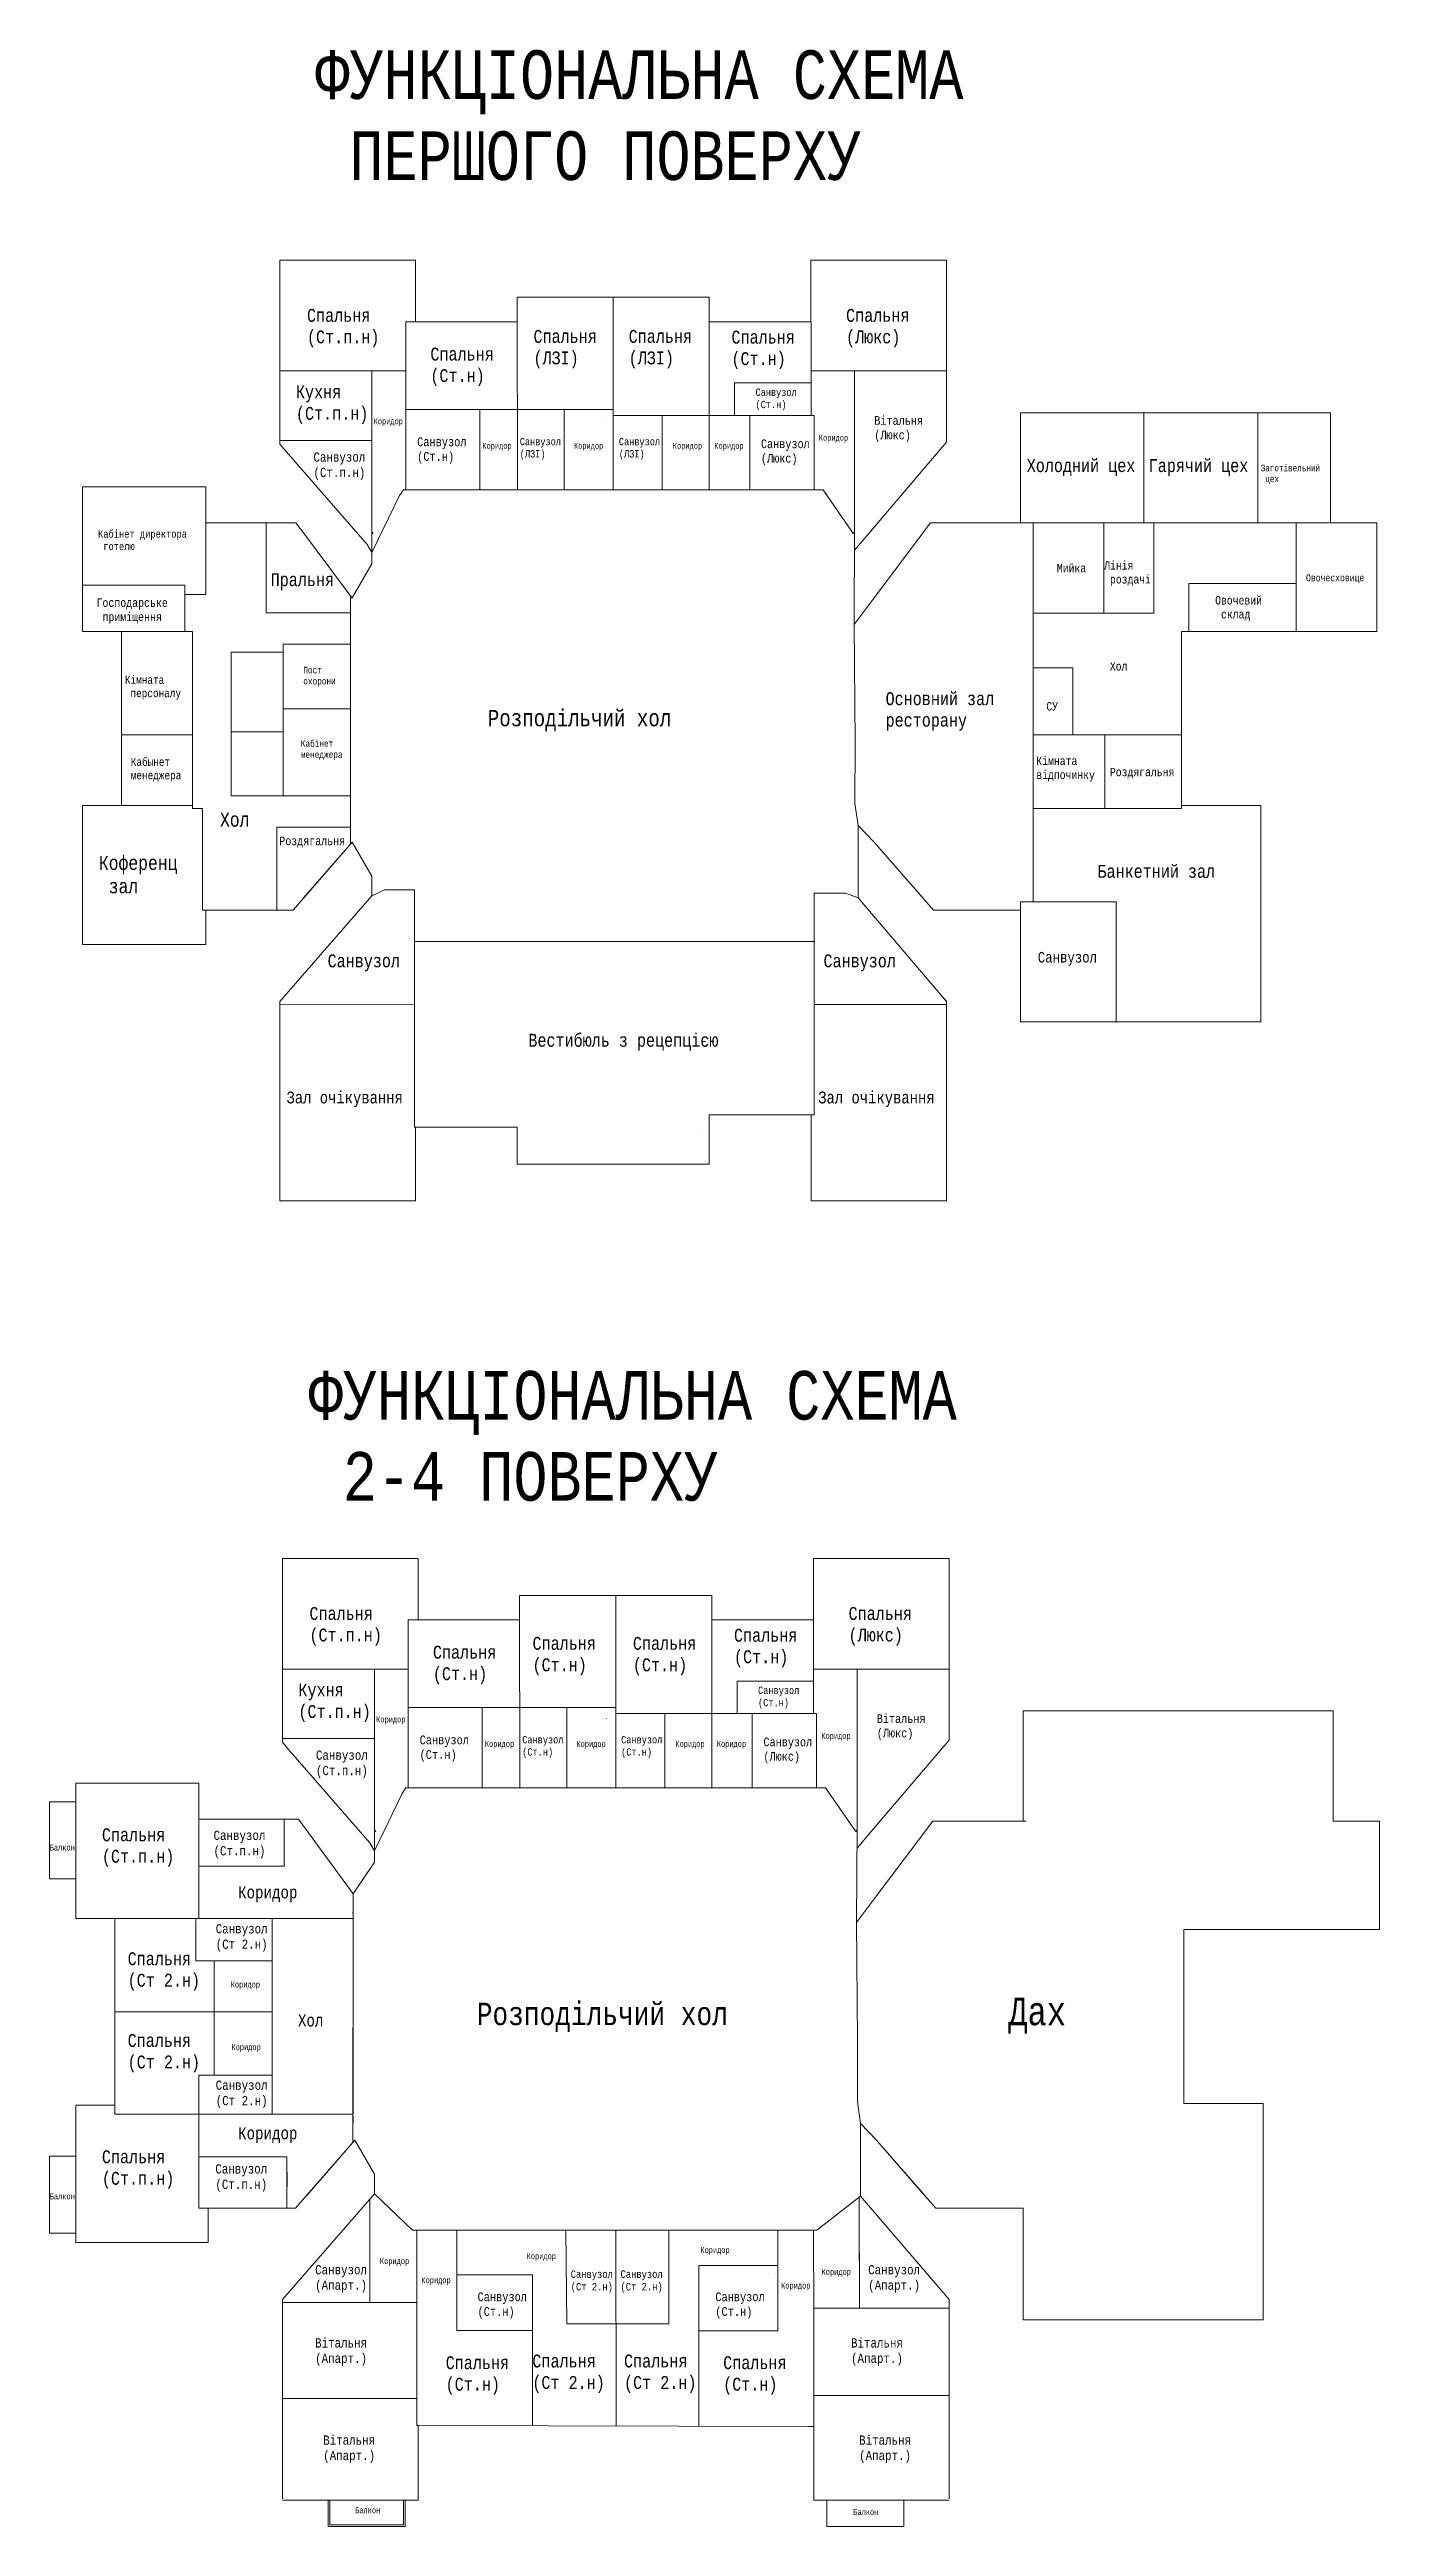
# Model space of a CAD drawing. Header units: millimetres. Extents: x -689206 to 4969298, y -1019800 to 703299.
# Drawn here: x 1505933 to 1560134, y -698141 to -597220 of the extents above; entities that cross this region are included whole.
import ezdxf

# ---------------------------------------------------------------- set-up
doc = ezdxf.new("R2010")
doc.units = ezdxf.units.MM
doc.linetypes.add('JIS_02_4.0', pattern=[5.5, 4, -1.5])
for name, color, linetype, lineweight in [('б', 231, 'Continuous', 30), ('БАЛКОН', 7, 'Continuous', 20), ('Відомість заповнення дверних та віконних прорізів', 7, 'Continuous', 5), ('несущие', 7, 'Continuous', 30), ('ОКНА', 250, 'Continuous', 20), ('ПЕРЕГОРОДКИ', 252, 'Continuous', 9), ('РАЗМЕРЫ', 7, 'Continuous', 9), ('сваи', 7, 'JIS_02_4.0', 30), ('стены', 7, 'Continuous', 20)]:
    doc.layers.add(name, color=color, linetype=linetype, lineweight=lineweight)
doc.styles.add('Аннотативный', font='isocteur.ttf', dxfattribs={"width": 0.7, "height": 250})

msp = doc.modelspace()

# ---------------------------------------------------------------- texts
at = {"layer": 'Відомість заповнення дверних та віконних прорізів', "ltscale": 50, "char_height": 1981.599, "width": 41013.368, "attachment_point": 1, "style": 'Аннотативный'}
for s, insert in [('ФУНКЦІОНАЛЬНА СХЕМА\\P ПЕРШОГО ПОВЕРХУ', (1516765.5, -597250.6)), ('ФУНКЦІОНАЛЬНА СХЕМА\\P 2-4 ПОВЕРХУ', (1516495.6, -651061.1))]:
    msp.add_mtext(s, dxfattribs=dict(at, insert=insert))
at = {"layer": 'РАЗМЕРЫ', "color": 18, "lineweight": 13, "true_color": 0x000000, "attachment_point": 1, "style": 'Аннотативный'}
for s, insert, char_height, width in [('Спальня\\P(Ст.п.н)', (1516425.5, -607788.3), 525.63, 8891.082), ('Спальня\\P(Люкс)', (1538395.5, -607788.3), 525.63, 8891.082), ('Спальня\\P(Ст.н)', (1521455.5, -609364.8), 525.63, 8891.082), ('Спальня\\P(ЛЗІ)', (1525655.5, -608644.8), 525.63, 8891.082), ('Спальня\\P(ЛЗІ)', (1529535.5, -608644.8), 525.63, 8891.082), ('Спальня\\P(Ст.н)', (1533725.5, -608674.8), 525.63, 8891.082), ('Кухня\\P(Ст.п.н)', (1515975.5, -610904.8), 525.63, 8891.082), ('Санвузол \\P(Ст.н)', (1534705.5, -611033.4), 299.37, 5063.951), ('Коридор', (1519142.3, -612244.9), 243.29, 4115.337), ('Вітальня\\P(Люкс)', (1539545.5, -612156.7), 354.05, 5988.85), ('Санвузол\\P(Ст.н)', (1520913.6, -613022.5), 358.72, 6067.779), ('Коридор', (1523572.3, -613244.9), 243.29, 4115.337), ('Санвузол\\P(ЛЗІ)', (1525095.5, -613043.4), 299.37, 5063.951), ('Коридор', (1527305.5, -613244.9), 243.29, 4115.337), ('Санвузол\\P(ЛЗІ)', (1529135.5, -613043.4), 299.37, 5063.951), ('Коридор', (1531335.5, -613244.9), 243.29, 4115.337), ('Коридор', (1533025.5, -613244.9), 243.29, 4115.337), ('Санвузол\\P(Люкс)', (1534926.1, -613107.1), 354.05, 5988.85), ('Коридор', (1537285.5, -612915.3), 243.29, 4115.337), ('Санвузол\\P(Ст.п.н)', (1516688.7, -613634.8), 376.6, 6370.181), ('Холодний цех', (1545759.6, -613908.9), 525.627, 8891.082), ('Гарячий цех', (1550729.6, -613908.9), 525.627, 8891.082), ('Заготівельний\\P цех', (1555292.5, -614138.4), 265.21, 4486.078), ('Кабінет директора\\P готелю', (1507910.9, -616803.5), 303.83, 6660), ('Пральня', (1514945.5, -618558.3), 525.63, 8891.082), ('Мийка', (1546985.5, -618181.1), 340.52, 5760), ('Лінія\\P роздачі', (1548911.2, -618067.3), 340.52, 5760), ('Овочесховище', (1557137.8, -618603), 282.24, 4774.148), ('Господарське\\P приміщення', (1507848.7, -619586.2), 345.098, 7461.392), ('Овочевий\\P склад', (1553435.5, -619491.4), 340.52, 5760), ('Пост \\Pохорони', (1516274.1, -622369.6), 269.58, 4560), ('Хол', (1549145.5, -622181.1), 340.52, 5760), ('Кімната\\P персоналу', (1509003, -622736.5), 326.41, 5521.34), ('Основний зал \\Pресторану', (1540006.4, -623405.3), 525.627, 8891.082), ('Розподільчий хол', (1523795, -624127), 666.218, 11269.216), ('СУ', (1546554.8, -623808.4), 340.52, 5760), ('Кабінет \\Pменеджера', (1516173.6, -625359.6), 269.58, 4560), ('Кабынет \\Pменеджера', (1509243.2, -626081.4), 326.41, 5521.34), ('Кімната\\Pвідпочинку', (1546147.6, -626031.6), 340.52, 5760), ('Роздягальня', (1549148.1, -626487.2), 340.522, 5760), ('Хол', (1512880.1, -628314.1), 570.13, 12326.737), ('Роздягальня', (1515297.1, -629289.9), 347.809, 7520), ('Коференц\\P зал', (1507946, -630075.7), 570.13, 12326.737), ('Банкетний зал', (1548641, -630441.6), 525.627, 8891.082), ('Санвузол', (1517265.5, -634088.3), 525.63, 8891.082), ('Санвузол', (1537475.5, -634088.3), 525.63, 8891.082), ('Санвузол', (1546209.7, -633988.6), 429.74, 7269.165), ('Вестибюль з рецепцією', (1525447.9, -637323.3), 525.627, 8891.082), ('Зал очікування', (1515589.9, -639676.3), 482.992, 8169.909), ('Зал очікування', (1537259.9, -639676.3), 482.992, 8169.909), ('Спальня\\P(Ст.п.н)', (1516527.5, -660679.3), 525.63, 8891.082), ('Спальня\\P(Люкс)', (1538497.5, -660679.3), 525.63, 8891.082), ('Спальня\\P(Ст.н)', (1525617.5, -661895.8), 525.63, 8891.082), ('Спальня\\P(Ст.н)', (1529707.5, -661895.8), 525.63, 8891.082), ('Спальня\\P(Ст.н)', (1533827.5, -661565.8), 525.63, 8891.082), ('Спальня\\P(Ст.н)', (1521557.5, -662255.8), 525.63, 8891.082), ('Кухня\\P(Ст.п.н)', (1516077.5, -663795.8), 525.63, 8891.082), ('Санвузол \\P(Ст.н)', (1534807.5, -663924.4), 299.37, 5063.951), ('Вітальня\\P(Люкс)', (1539647.5, -665047.6), 354.05, 5988.85), ('Коридор', (1519244.3, -665135.9), 243.29, 4115.337), ('Санвузол\\P(Ст.н)', (1521015.6, -665913.4), 358.72, 6067.779), ('Санвузол\\P(Ст.н)', (1525197.5, -665934.4), 299.37, 5063.951), ('Санвузол\\P(Ст.н)', (1529227.5, -665934.4), 299.37, 5063.951), ('Санвузол\\P(Люкс)', (1535028.1, -665998.1), 354.05, 5988.85), ('Коридор', (1537387.5, -665806.3), 243.29, 4115.337), ('Санвузол\\P(Ст.п.н)', (1516790.7, -666525.7), 376.6, 6370.181), ('Коридор', (1523674.3, -666135.9), 243.29, 4115.337), ('Коридор', (1527407.5, -666135.9), 243.29, 4115.337), ('Коридор', (1531437.5, -666135.9), 243.29, 4115.337), ('Коридор', (1533127.5, -666135.9), 243.29, 4115.337), ('Спальня\\P(Ст.п.н)', (1508067.5, -669695.8), 525.63, 8891.082), ('Санвузол\\P(Ст.п.н)', (1512617.5, -669793), 376.6, 6370.181), ('Балкон', (1505940.6, -670356.4), 243.29, 4115.337), ('Коридор', (1513617.8, -672056.7), 492.66, 8333.398), ('Санвузол\\P(Ст 2.н)', (1512706, -673600.6), 376.6, 6370.181), ('Спальня\\P(Ст 2.н)', (1509117.5, -674745.8), 525.63, 8891.082), ('Коридор', (1513317.5, -675936.3), 243.29, 4115.337), ('Розподільчий хол', (1523345, -676801.4), 911.629, 15420.394), ('Дах', (1545004.2, -676596.9), 1119.98, 18944.701), ('Спальня\\P(Ст 2.н)', (1509117.5, -678075.8), 525.63, 8891.082), ('Хол', (1516057.1, -677276.5), 492.66, 8333.398), ('Коридор', (1513347.5, -678486.3), 243.29, 4115.337), ('Санвузол\\P(Ст 2.н)', (1512706, -679973), 376.6, 6370.181), ('Коридор', (1513617.8, -681872.1), 492.66, 8333.398), ('Спальня\\P(Ст.п.н)', (1508067.5, -682815.8), 525.63, 8891.082), ('Санвузол\\P(Ст.п.н)', (1512690.7, -683383), 376.6, 6370.181), ('Балкон', (1505940.6, -684569.3), 243.29, 4115.337), ('Коридор', (1519397.5, -687206.3), 243.29, 4115.337), ('Коридор', (1525377.5, -687006.3), 243.29, 4115.337), ('Коридор', (1532457.5, -686756.3), 243.29, 4115.337), ('Санвузол\\P(Апарт.)', (1516757.5, -687493), 376.6, 6370.181), ('Коридор', (1521087.5, -687986.3), 243.29, 4115.337), ('Санвузол\\P(Ст 2.н)', (1527173.3, -687707), 306.27, 5180.64), ('Санвузол\\P(Ст 2.н)', (1529203.3, -687707), 306.27, 5180.64), ('Коридор', (1535747.5, -688206.3), 243.29, 4115.337), ('Коридор', (1537397.5, -687646.3), 243.29, 4115.337), ('Санвузол\\P(Апарт.)', (1539297.5, -687493), 376.6, 6370.181), ('Санвузол\\P(Ст.н)', (1523377.5, -688604.2), 358.72, 6067.779), ('Санвузол\\P(Ст.н)', (1533067.5, -688604.2), 358.72, 6067.779), ('Вітальня\\P(Апарт.)', (1516757.5, -690473), 376.6, 6370.181), ('Спальня\\P(Ст.н)', (1522077.5, -691205.8), 525.63, 8891.082), ('Спальня\\P(Ст 2.н)', (1525611.5, -691135.8), 525.63, 8891.082), ('Спальня\\P(Ст 2.н)', (1529347.5, -691135.8), 525.63, 8891.082), ('Спальня\\P(Ст.н)', (1533387.5, -691205.8), 525.63, 8891.082), ('Вітальня\\P(Апарт.)', (1538597.5, -690473), 376.6, 6370.181), ('Вітальня\\P(Апарт.)', (1517087.5, -694433), 376.6, 6370.181), ('Вітальня\\P(Апарт.)', (1538927.5, -694433), 376.6, 6370.181), ('Балкон', (1518387.5, -697359.3), 243.29, 4115.337), ('Балкон', (1538687.5, -697429.3), 243.29, 4115.337)]:
    msp.add_mtext(s, dxfattribs=dict(at, insert=insert, char_height=char_height, width=width))

# ---------------------------------------------------------------- linework, layer by layer
at = {"layer": 'б', "color": 18, "linetype": 'ByBlock', "lineweight": 13, "true_color": 0x000000}
for p, q in [((1505932.8, -671758.6), (1505932.8, -668618.6)), ((1505932.8, -686191.5), (1505932.8, -683051.5)), ((1520429.6, -698140.8), (1517289.6, -698140.8)), ((1540751.9, -698140.8), (1537611.9, -698140.8))]:
    msp.add_line(p, q, dxfattribs=at)
at = {"layer": 'БАЛКОН', "lineweight": 13}
for p, q in [((1505932.8, -668618.6), (1507002.8, -668618.6)), ((1507002.8, -671758.6), (1505932.8, -671758.6)), ((1505932.8, -683051.5), (1507002.8, -683051.5)), ((1507002.8, -686191.5), (1505932.8, -686191.5)), ((1517289.6, -698140.8), (1517289.6, -697070.8)), ((1517359.6, -698070.8), (1517359.6, -697070.8)), ((1520359.6, -697070.8), (1520359.6, -698070.8)), ((1520429.6, -697070.8), (1520429.6, -698140.8)), ((1537611.9, -698140.8), (1537611.9, -697070.8)), ((1540751.9, -697070.8), (1540751.9, -698140.8)), ((1520359.6, -698070.8), (1517359.6, -698070.8))]:
    msp.add_line(p, q, dxfattribs=at)
at = {"layer": 'несущие', "color": 18, "linetype": 'ByBlock', "lineweight": 13, "true_color": 0x000000}
for p, q in [((1515320.2, -605807.8), (1520848.2, -605807.8)), ((1538885, -631593.8), (1538887, -628836.3)), ((1515422.1, -658698.8), (1520950.2, -658698.8)), ((1538987, -684484.7), (1538988.9, -681727.2))]:
    msp.add_line(p, q, dxfattribs=at)
at = {"layer": 'несущие', "color": 0, "lineweight": 13}
for p, q in [((1545509.5, -612017.8), (1545509.5, -612527.8)), ((1558140.2, -612017.8), (1545509.5, -612017.8)), ((1545509.5, -612838.8), (1545509.5, -612317.8)), ((1558140.2, -616507.8), (1558140.2, -612017.8)), ((1528905.2, -614505.8), (1528905.2, -615155.3)), ((1534470.2, -614505.8), (1534470.2, -615155.3)), ((1519070.2, -617718.7), (1520196.9, -615384.1)), ((1520196.9, -615384.1), (1520354.8, -615155.3)), ((1520354.8, -615155.3), (1520450.2, -615155.3)), ((1520840.2, -615155.3), (1523340.2, -615155.3)), ((1523720.2, -615155.3), (1523799, -615155.3)), ((1524999, -615155.3), (1525120.2, -615155.3)), ((1525500.2, -615155.3), (1525628.7, -615155.3)), ((1526828.7, -615155.3), (1526910.2, -615155.3)), ((1527030.2, -615155.3), (1528530.2, -615155.3)), ((1528905.2, -615155.3), (1530785.2, -615155.3)), ((1530905.2, -615155.3), (1531040, -615155.3)), ((1532240, -615155.3), (1532310.2, -615155.3)), ((1532690.2, -615155.3), (1532775.6, -615155.3)), ((1533675.6, -615155.3), (1534090.2, -615155.3)), ((1534470.2, -615155.3), (1536889.7, -615155.3)), ((1536889.7, -615155.3), (1536970.2, -615155.3)), ((1537090.2, -615155.3), (1537190.2, -615155.3)), ((1537190.2, -615155.3), (1537455.6, -615155.3)), ((1537586.8, -615345.3), (1537455.6, -615155.3)), ((1537645.7, -615431.3), (1537586.8, -615345.3)), ((1537684.8, -615488.3), (1537645.7, -615431.3)), ((1512300.8, -616507.8), (1512617.5, -616507.8)), ((1512617.5, -616507.8), (1515859, -616507.8)), ((1515859, -616507.8), (1515974.5, -616510.2)), ((1516369, -617017.8), (1515974.5, -616510.2)), ((1538366.4, -616475.9), (1538366.9, -616475.6)), ((1541835.6, -616507.8), (1539537.2, -619559.1)), ((1545509.6, -616507.8), (1541835.6, -616507.8)), ((1545639.6, -616507.8), (1541835.6, -616507.8)), ((1550529.4, -616507.8), (1545639.6, -616507.8)), ((1558140.2, -616507.8), (1550529.4, -616507.8)), ((1553549.8, -616507.8), (1552318.9, -616507.8)), ((1555172.4, -616507.8), (1554449.7, -616507.8)), ((1555503.8, -616507.8), (1555292.4, -616507.8)), ((1557630.2, -616507.8), (1556403.8, -616507.8)), ((1560031.7, -616507.8), (1558140.2, -616507.8)), ((1518267.1, -619571.7), (1516369, -617017.8)), ((1518273.3, -619561.1), (1518267.1, -619571.7)), ((1546019.5, -630125.9), (1546019.5, -630467.8)), ((1546019.5, -631675.3), (1546019.5, -630467.8)), ((1538375, -631593.8), (1537100.2, -631593.8)), ((1537480.2, -631593.8), (1537100.2, -631593.8)), ((1537100.2, -631593.8), (1537100.2, -633559.8)), ((1537100.2, -633559.8), (1537100.2, -635765.5)), ((1537100.2, -635765.5), (1537100.2, -636507.8)), ((1537100.2, -636127.8), (1542490.3, -636127.8)), ((1532816.6, -642629.8), (1532816.6, -640620.2)), ((1532816.6, -640620.2), (1536970.2, -640620.2)), ((1520848.2, -641129.8), (1524990.2, -641129.8)), ((1524990.2, -642629.8), (1524990.2, -641129.8)), ((1532816.6, -642629.8), (1524990.2, -642629.8)), ((1545611.5, -664908.8), (1545611.5, -665418.8)), ((1558242.1, -664908.8), (1545611.5, -664908.8)), ((1558242.1, -669398.8), (1558242.1, -664908.8)), ((1545611.5, -665729.8), (1545611.5, -665208.8)), ((1520298.9, -668275), (1520456.8, -668046.2)), ((1520456.8, -668046.2), (1520552.2, -668046.2)), ((1520942.2, -668046.2), (1523442.2, -668046.2)), ((1523822.2, -668046.2), (1523901, -668046.2)), ((1525101, -668046.2), (1525222.2, -668046.2)), ((1525602.2, -668046.2), (1525730.7, -668046.2)), ((1526930.7, -668046.2), (1527012.2, -668046.2)), ((1527132.2, -668046.2), (1528632.2, -668046.2)), ((1529007.2, -667396.8), (1529007.2, -668046.2)), ((1529007.2, -668046.2), (1530887.2, -668046.2)), ((1531007.2, -668046.2), (1531142, -668046.2)), ((1532342, -668046.2), (1532412.2, -668046.2)), ((1532792.2, -668046.2), (1532877.6, -668046.2)), ((1533777.6, -668046.2), (1534192.2, -668046.2)), ((1534572.2, -667396.8), (1534572.2, -668046.2)), ((1534572.2, -668046.2), (1536991.6, -668046.2)), ((1536991.6, -668046.2), (1537072.2, -668046.2)), ((1537192.2, -668046.2), (1537292.2, -668046.2)), ((1537292.2, -668046.2), (1537557.6, -668046.2)), ((1537688.7, -668236.2), (1537557.6, -668046.2)), ((1519172.1, -670609.7), (1520298.9, -668275)), ((1537747.7, -668322.3), (1537688.7, -668236.2)), ((1537786.7, -668379.3), (1537747.7, -668322.3)), ((1512022.8, -670121.6), (1512022.8, -669328.8)), ((1515634.8, -669331.2), (1515632.9, -669328.8)), ((1538468.3, -669366.9), (1538468.8, -669366.5)), ((1541937.5, -669398.8), (1539639.2, -672450)), ((1545611.5, -669398.8), (1541937.5, -669398.8)), ((1545741.6, -669398.8), (1541937.5, -669398.8)), ((1560133.7, -669398.8), (1558242.1, -669398.8)), ((1507002.8, -672130.2), (1507002.8, -672070.2)), ((1520950.2, -694020.8), (1536861.3, -694070.6))]:
    msp.add_line(p, q, dxfattribs=at)
at = {"layer": 'несущие', "lineweight": 13}
for p, q in [((1507790.8, -633679.8), (1507280.8, -633679.8)), ((1507790.8, -633679.8), (1512300.8, -633679.8)), ((1545509.6, -636829.8), (1545509.6, -636231.2)), ((1536970.2, -644129.8), (1536970.2, -643619.8)), ((1536970.2, -643682.3), (1536970.2, -643819.8)), ((1542490.3, -643619.8), (1542490.3, -644129.8)), ((1515320.2, -644129.8), (1520848.2, -644129.8)), ((1542490.3, -644129.8), (1536970.2, -644129.8)), ((1507892.8, -686570.8), (1507002.8, -686570.8)), ((1507892.8, -686570.8), (1512402.8, -686570.8)), ((1545611.6, -689720.8), (1545611.6, -689122.2)), ((1542592.3, -696510.8), (1542592.3, -697020.8))]:
    msp.add_line(p, q, dxfattribs=at)
at = {"layer": 'несущие', "linetype": 'ByBlock', "lineweight": 13}
msp.add_line((1537081.5, -694070.8), (1536861.3, -694070.6), dxfattribs=at)
at = {"layer": 'ОКНА', "color": 0, "lineweight": 13}
msp.add_line((1514597.5, -616507.8), (1512617.5, -616507.8), dxfattribs=at)
at = {"layer": 'ПЕРЕГОРОДКИ', "color": 18, "linetype": 'ByBlock', "lineweight": 13, "true_color": 0x000000}
for p, q in [((1511760.2, -626773.9), (1511760.2, -627052.6)), ((1520959.6, -697070.8), (1520429.6, -697070.8)), ((1537611.9, -697070.8), (1537611.9, -697797.6))]:
    msp.add_line(p, q, dxfattribs=at)
at = {"layer": 'ПЕРЕГОРОДКИ', "linetype": 'ByBlock', "lineweight": 13}
msp.add_line((1535501.5, -687888.6), (1535500.4, -687888.6), dxfattribs=at)
at = {"layer": 'ПЕРЕГОРОДКИ', "color": 0, "linetype": 'ByBlock', "lineweight": 13}
for p, q in [((1535620, -688444.4), (1535620.4, -687888.6)), ((1535618.9, -689788.6), (1535619.3, -689344.4))]:
    msp.add_line(p, q, dxfattribs=at)
at = {"layer": 'РАЗМЕРЫ', "linetype": 'ByBlock', "lineweight": 13, "ltscale": 35}
for p, q in [((1520450.2, -610315.8), (1520450.2, -608315.8)), ((1520450.2, -608315.8), (1520848.2, -608315.8)), ((1532820.2, -608315.8), (1532820.2, -615155.3)), ((1519070.2, -610315.8), (1519070.2, -617811.6)), ((1520450.2, -610315.8), (1520330.2, -610315.8)), ((1520450.2, -610825.8), (1520450.2, -610315.8)), ((1536970.2, -610315.8), (1542490.3, -610315.8)), ((1538740.3, -616871.9), (1538740.3, -610315.8)), ((1533850.2, -612125.8), (1533850.2, -610805.8)), ((1533850.2, -610805.8), (1536970.2, -610805.8)), ((1528910.2, -611885.8), (1520450.2, -611885.8)), ((1523465.5, -611885.8), (1523465.5, -615155.3)), ((1526910.2, -615155.3), (1526908.6, -611886.8)), ((1526910.2, -611885.8), (1528910.2, -611885.8)), ((1528905.2, -612505.8), (1528905.2, -612125.8)), ((1528910.2, -612125.8), (1532820.2, -612125.8)), ((1530905.2, -615155.3), (1530905.2, -612125.8)), ((1537090.2, -615155.3), (1537090.2, -612125.8)), ((1550529.4, -616507.8), (1550529.4, -612017.8)), ((1555172.4, -616507.8), (1555172.4, -612017.8)), ((1519070.2, -613150.9), (1515320.2, -613150.9)), ((1518830.2, -613150.9), (1519070.2, -613150.9)), ((1512300.8, -616507.8), (1512300.8, -619427.8)), ((1514767.5, -620167.8), (1514767.5, -616507.8)), ((1546019.5, -616507.8), (1546019.5, -631939.8)), ((1548899.5, -616507.8), (1548899.5, -620178.6)), ((1550938.1, -617017.8), (1550938.1, -616507.8)), ((1550938.1, -616507.8), (1550938.1, -620178.6)), ((1511450.8, -620927.8), (1511450.8, -619047.8)), ((1518198.9, -620167.8), (1518198.9, -619479.9)), ((1552360.4, -620925.8), (1552360.4, -618977.2)), ((1552360.4, -618977.2), (1556735.2, -618977.2)), ((1518200.2, -620167.8), (1514767.5, -620167.8)), ((1548899.5, -620178.6), (1546019.5, -620178.6)), ((1550938.1, -620178.6), (1548899.5, -620178.6)), ((1552060.4, -625145.8), (1552060.4, -620925.8)), ((1552060.4, -620925.8), (1552360.4, -620925.8)), ((1515450.2, -621767.8), (1513330.2, -621767.8)), ((1513330.2, -621767.8), (1513330.2, -627627.8)), ((1547639.5, -622405.8), (1546019.5, -622405.8)), ((1547639.5, -622525.8), (1547639.5, -622405.8)), ((1547639.5, -625145.8), (1547639.5, -622525.8)), ((1508870.2, -625147.8), (1511760.2, -625147.8)), ((1515450.2, -625023.9), (1513330.2, -625023.9)), ((1552060.4, -625145.8), (1546019.5, -625145.8)), ((1547639.5, -625025.8), (1547639.5, -625145.8)), ((1548940.4, -628145.8), (1548940.4, -625145.8)), ((1513330.2, -627627.8), (1515450.2, -627627.8)), ((1538887, -628836.3), (1538757.6, -627933)), ((1515200.2, -632285), (1515200.2, -628907.8)), ((1515200.2, -628907.8), (1518138.5, -628907.8)), ((1519580.2, -631463.8), (1519070.2, -631694.9)), ((1538375, -631593.8), (1538885, -631785.7)), ((1512170.8, -632285), (1512300.8, -632285)), ((1520800.9, -636507.7), (1520800.9, -641129.8)), ((1537100.2, -636507.8), (1537100.2, -640620.2)), ((1537100.2, -640620.2), (1536970.2, -640620.2)), ((1520800.9, -641129.8), (1520848.2, -641129.8)), ((1520552.2, -663206.8), (1520552.2, -661206.8)), ((1520552.2, -661206.8), (1520950.2, -661206.8)), ((1532922.2, -661206.8), (1532922.2, -668046.2)), ((1519172.1, -663206.8), (1519172.1, -670702.6)), ((1520552.2, -663206.8), (1520432.2, -663206.8)), ((1520552.2, -663716.8), (1520552.2, -663206.8)), ((1533952.2, -665016.8), (1533952.2, -663696.8)), ((1533952.2, -663696.8), (1537072.2, -663696.8)), ((1537072.2, -663206.8), (1542592.3, -663206.8)), ((1538842.3, -669762.9), (1538842.3, -663206.8)), ((1529012.2, -664776.8), (1520552.2, -664776.8)), ((1523567.5, -664776.8), (1523567.5, -668046.2)), ((1527012.2, -668046.2), (1527010.5, -664777.8)), ((1527012.2, -664776.8), (1529012.2, -664776.8)), ((1529007.2, -665396.8), (1529007.2, -665016.8)), ((1529012.2, -665016.8), (1532922.2, -665016.8)), ((1531007.2, -668046.2), (1531007.2, -665016.8)), ((1537192.2, -668046.2), (1537192.2, -665016.8)), ((1519172.1, -666041.8), (1515422.1, -666041.8)), ((1518932.1, -666041.8), (1519172.1, -666041.8)), ((1515492.8, -669328.8), (1515492.8, -671238.8)), ((1515597.5, -669328.8), (1516077.9, -669328.8)), ((1516077.9, -669328.8), (1518300.8, -672370.8)), ((1515492.8, -671238.8), (1512022.8, -671238.8)), ((1512022.8, -671238.8), (1512022.8, -673368.8)), ((1518300.8, -673058.8), (1518300.8, -672370.8)), ((1511902.1, -673368.8), (1511902.1, -675088.8)), ((1518302.1, -681348.8), (1518302.1, -673368.8)), ((1552162.4, -678036.8), (1552162.4, -673816.8)), ((1552162.4, -673816.8), (1552462.4, -673816.8)), ((1511902.1, -675088.8), (1515002.1, -675088.8)), ((1512022.8, -681348.8), (1512022.8, -679748.8)), ((1512022.8, -679748.8), (1515002.1, -679748.8)), ((1538988.9, -681727.2), (1538859.5, -680823.9)), ((1512022.8, -681348.8), (1508807.1, -681348.8)), ((1512022.8, -683076), (1515610.2, -683076)), ((1515610.2, -683076), (1515610.2, -685176)), ((1518988.2, -689014.8), (1518988.2, -684797)), ((1519172.1, -684585.8), (1520725.5, -686070.7)), ((1537202.2, -686070.7), (1538987, -684676.6)), ((1538937.5, -689244.7), (1538924.7, -684725.3)), ((1520725.5, -686070.7), (1537202.2, -686070.7)), ((1526980.8, -686070.7), (1527021.5, -689890.7)), ((1531175.1, -689890.7), (1531175.1, -686070.7)), ((1535618.9, -689788.6), (1535620.4, -687888.6)), ((1535620.4, -687888.6), (1535620.7, -687482.6)), ((1537471.5, -689244.7), (1537081.5, -689244.7)), ((1537081.5, -689244.7), (1542592.3, -689244.7)), ((1520902.9, -689398.7), (1520902.9, -694020.8)), ((1527021.5, -689890.7), (1531175.1, -689890.7)), ((1529021.5, -690130.8), (1529016.5, -689510.7)), ((1520902.9, -692924.8), (1515422.1, -692924.8)), ((1520561.5, -692925.2), (1520887.5, -692924.8)), ((1537591.5, -692805.2), (1537081.5, -692805.2)), ((1537081.5, -692805.2), (1542592.3, -692805.2)), ((1520902.9, -694020.8), (1520950.2, -694020.8))]:
    msp.add_line(p, q, dxfattribs=at)
at = {"layer": 'РАЗМЕРЫ', "lineweight": 13}
for p, q in [((1515320.2, -613299.8), (1515320.2, -611006.2)), ((1525597.2, -611887.5), (1526286.5, -611887.5)), ((1515575.2, -613592.5), (1515320.2, -613299.8)), ((1542235.3, -613517.5), (1542490.3, -613218.7)), ((1518875.7, -617382), (1519070.2, -617718.7)), ((1539235.3, -617032.4), (1538740.3, -617612.3)), ((1518273.3, -629514.6), (1515855.8, -632285)), ((1539537.2, -629512.5), (1541954.6, -632283)), ((1542918.8, -632283), (1541954.6, -632283)), ((1545509.6, -632283), (1542918.8, -632283)), ((1549399.6, -631939.8), (1545509.6, -631939.8)), ((1549399.6, -632319.8), (1549399.6, -631939.8)), ((1549399.6, -636829.8), (1549399.6, -632319.8)), ((1520800.9, -636127), (1515320.2, -636117.8)), ((1515422.1, -666190.7), (1515422.1, -663897.1)), ((1525699.2, -664778.4), (1526388.4, -664778.4)), ((1515677.1, -666483.5), (1515422.1, -666190.7)), ((1542337.3, -666408.4), (1542592.3, -666109.7)), ((1539337.3, -669923.3), (1538842.3, -670503.3)), ((1518977.7, -670272.9), (1519172.1, -670609.7)), ((1518375.2, -682405.5), (1515957.8, -685176)), ((1539639.2, -682403.5), (1542056.6, -685173.9)), ((1543020.8, -685173.9), (1542056.6, -685173.9)), ((1545611.6, -685173.9), (1543020.8, -685173.9)), ((1520902.9, -689018), (1515422.1, -689008.8))]:
    msp.add_line(p, q, dxfattribs=at)
at = {"layer": 'РАЗМЕРЫ', "linetype": 'ByBlock', "lineweight": 13}
for p, q in [((1533850.2, -612125.8), (1533850.2, -610805.8)), ((1533850.2, -610805.8), (1534104.9, -610805.8)), ((1535004.9, -610805.8), (1536970.2, -610805.8)), ((1536970.2, -610805.8), (1536970.2, -610625.8)), ((1515830.2, -613150.9), (1518830.2, -613150.9)), ((1539537.2, -619559.1), (1538720.7, -620643.1)), ((1546019.5, -622405.8), (1546308.6, -622405.8)), ((1547639.5, -622525.8), (1547639.5, -625025.8)), ((1538757.6, -627933), (1538759.3, -625454.2)), ((1539537.2, -629512.5), (1538887, -628836.3)), ((1538255.3, -631598.4), (1538375.3, -631598.4)), ((1533725.1, -633559.8), (1534115.7, -633559.8)), ((1533952.2, -665016.8), (1533952.2, -663696.8)), ((1533952.2, -663696.8), (1534206.8, -663696.8)), ((1535106.8, -663696.8), (1537072.2, -663696.8)), ((1537072.2, -663696.8), (1537072.2, -663516.8)), ((1515932.1, -666041.8), (1518932.1, -666041.8)), ((1515492.8, -671238.8), (1515492.8, -669838.8)), ((1512022.8, -671238.8), (1513894.7, -671238.8)), ((1512022.8, -671238.8), (1513894.7, -671238.8)), ((1514794.7, -671238.8), (1515492.8, -671238.8)), ((1539639.2, -672450), (1538822.6, -673534)), ((1517922.1, -673368.8), (1518302.1, -673368.8)), ((1538859.5, -680823.9), (1538861.3, -678345.2)), ((1512022.8, -685176), (1512022.8, -681348.8)), ((1517922.1, -681348.8), (1518302.1, -681348.8)), ((1539639.2, -682403.5), (1538988.9, -681727.2)), ((1512022.8, -683076), (1513894.7, -683076)), ((1512022.8, -683076), (1513894.7, -683076)), ((1512022.8, -684596), (1512022.8, -683196)), ((1514794.7, -683076), (1515319.3, -683076)), ((1514794.7, -683076), (1515610.2, -683076)), ((1515610.2, -683076), (1515612.1, -684305.5)), ((1522531.5, -690162.2), (1522531.5, -686070.7)), ((1535772.2, -686070.7), (1535141.9, -686070.7)), ((1535620.4, -686070.7), (1535620.4, -687888.6)), ((1537202.2, -686070.7), (1536972.2, -686070.7)), ((1536972.2, -686070.7), (1537065, -686070.7)), ((1522531.5, -687888.3), (1525611.5, -687888.3)), ((1522531.5, -688444.3), (1522531.5, -687888.3)), ((1535620.7, -687510.8), (1532417.3, -687508.3)), ((1535240.4, -687888.6), (1535240.4, -687888.3)), ((1535500.4, -687888.5), (1535500.4, -687888.6)), ((1535501.5, -687888.6), (1535501.5, -687888.5)), ((1522531.5, -689788.5), (1522531.5, -689344.3)), ((1522531.5, -690162.2), (1522531.5, -689788.5)), ((1525611.5, -690162.2), (1522531.5, -690162.2)), ((1535621.5, -690170.7), (1532396.8, -690170.7)), ((1535618.9, -689788.6), (1535618.6, -690170.7))]:
    msp.add_line(p, q, dxfattribs=at)
at = {"layer": 'РАЗМЕРЫ', "lineweight": 13, "ltscale": 150}
for p, q in [((1547667.5, -612017.8), (1549167.5, -612017.8)), ((1520354.8, -615155.3), (1537455.6, -615155.3)), ((1537455.6, -615155.3), (1538685.1, -616936.6)), ((1547769.4, -664908.8), (1549269.4, -664908.8)), ((1520456.8, -668046.2), (1537557.6, -668046.2)), ((1537557.6, -668046.2), (1538787, -669827.6))]:
    msp.add_line(p, q, dxfattribs=at)
at = {"layer": 'РАЗМЕРЫ', "color": 7, "lineweight": 13, "true_color": 0xffffff}
for p, q in [((1532306.6, -641303.1), (1532307, -641303.1)), ((1532408.6, -694194), (1532408.9, -694194))]:
    msp.add_line(p, q, dxfattribs=at)
at = {"layer": 'сваи', "lineweight": 13, "ltscale": 15000}
for p, q in [((1514767.5, -617825.5), (1514767.5, -617017.8)), ((1514767.5, -620167.8), (1514767.5, -618725.5))]:
    msp.add_line(p, q, dxfattribs=at)
at = {"layer": 'сваи', "linetype": 'ByBlock', "lineweight": 13, "ltscale": 35}
for p, q in [((1518198.8, -620217.8), (1518197.7, -629601.2)), ((1518300.8, -673108.8), (1518299.6, -682492.2))]:
    msp.add_line(p, q, dxfattribs=at)
at = {"layer": 'стены', "lineweight": 13}
for p, q in [((1515320.2, -611006.2), (1515320.2, -605807.8)), ((1520848.2, -605807.8), (1520848.2, -608315.8)), ((1536962.2, -605807.8), (1536962.2, -608315.8)), ((1536962.2, -605807.8), (1542490.3, -605807.8)), ((1542490.3, -606586.6), (1542490.3, -605807.8)), ((1542490.3, -610903.9), (1542490.3, -606315.8)), ((1524990.2, -607315.8), (1524999, -615155.3)), ((1524990.2, -607315.8), (1532555.5, -607315.8)), ((1528910.2, -607315.8), (1528910.2, -612125.8)), ((1532460.2, -607315.8), (1532820.2, -607315.8)), ((1532820.2, -608315.8), (1532820.2, -607315.8)), ((1532820.2, -608315.8), (1536962.2, -608315.8)), ((1536970.2, -610805.8), (1536970.2, -608315.8)), ((1520330.2, -610315.8), (1515320.2, -610315.8)), ((1520330.2, -610315.8), (1520178.3, -610315.8)), ((1537480.2, -610315.8), (1537632.2, -610315.8)), ((1537480.2, -610315.8), (1537632.2, -610315.8)), ((1538532.3, -610315.8), (1541980.3, -610315.8)), ((1541980.3, -610315.8), (1538532.3, -610315.8)), ((1519070.2, -610825.8), (1519070.2, -611748.6)), ((1520450.2, -615155.3), (1520450.2, -610825.8)), ((1536970.2, -612125.8), (1536970.2, -610805.8)), ((1538740.3, -610825.8), (1538740.3, -611748.8)), ((1542490.3, -610825.8), (1542490.3, -610903.9)), ((1542490.3, -613218.7), (1542490.3, -610903.9)), ((1526910.2, -612395.6), (1526910.2, -611885.8)), ((1528530.2, -611885.8), (1526910.2, -611885.8)), ((1526910.2, -612395.6), (1526910.2, -612008.5)), ((1528530.2, -612317.8), (1528530.2, -612325.8)), ((1528905.2, -612125.8), (1531063.8, -612125.8)), ((1528905.2, -612505.8), (1528905.2, -614505.8)), ((1531963.8, -612125.8), (1532310.2, -612125.8)), ((1532820.2, -612125.8), (1533970.2, -612125.8)), ((1533970.2, -612125.8), (1537090.2, -612125.8)), ((1534470.2, -612125.8), (1534470.2, -614125.8)), ((1534470.2, -614505.8), (1534470.2, -612505.8)), ((1534470.2, -614505.8), (1534470.2, -612505.8)), ((1537090.2, -612656.8), (1537090.2, -612505.8)), ((1550529.4, -616507.8), (1550529.4, -612527.8)), ((1555172.4, -616507.8), (1555172.4, -612527.8)), ((1515575.2, -613592.5), (1518875.7, -617382)), ((1519070.2, -612648.6), (1519070.2, -613987.2)), ((1526910.2, -615155.3), (1526910.2, -613295.6)), ((1537090.2, -615155.3), (1537090.2, -613556.8)), ((1538740.3, -612648.8), (1538740.3, -615325.8)), ((1542235.3, -613517.5), (1539235.3, -617032.4)), ((1542490.3, -612883.9), (1542490.3, -613075.3)), ((1545509.5, -612838.8), (1545509.5, -615035.8)), ((1530905.2, -613701.1), (1530905.2, -615155.3)), ((1534470.2, -614125.8), (1534470.2, -614505.8)), ((1512300.8, -615037.8), (1507280.8, -615037.8)), ((1507280.8, -615037.8), (1507280.8, -618501)), ((1512300.8, -615037.8), (1512300.8, -616507.8)), ((1519070.2, -614887.2), (1519070.2, -615325.8)), ((1519070.2, -615325.8), (1519070.2, -616871.9)), ((1538740.3, -615325.8), (1538740.3, -616871.9)), ((1545509.5, -615035.8), (1545509.6, -616507.8)), ((1538366.9, -616475.6), (1538685.1, -616936.6)), ((1556735.2, -616507.8), (1556735.2, -620925.8)), ((1560031.7, -616507.8), (1560031.7, -620925.8)), ((1519070.2, -616871.9), (1519125.4, -616936.6)), ((1538604.5, -616817.8), (1538685.1, -616934.6)), ((1538685.1, -616936.6), (1538740.3, -616871.9)), ((1538740.3, -616771.6), (1538720.7, -620643.1)), ((1546019.5, -620178.6), (1546019.5, -617017.8)), ((1548899.5, -617017.8), (1548899.5, -620178.6)), ((1550938.1, -617017.8), (1550938.1, -620178.6)), ((1507280.8, -618501), (1507280.8, -620927.8)), ((1519070.2, -618180.8), (1518273.3, -619561.1)), ((1519070.2, -618180.8), (1518570.2, -619046.8)), ((1519070.2, -617718.7), (1519070.2, -618180.8)), ((1507280.8, -619047.8), (1511450.8, -619047.8)), ((1511450.8, -619427.8), (1512300.8, -619427.8)), ((1511450.8, -619537.1), (1511450.8, -619427.8)), ((1552360.4, -618977.2), (1552360.4, -620925.8)), ((1553600, -618977.2), (1552360.4, -618977.2)), ((1556735.2, -618977.2), (1554500, -618977.2)), ((1511450.8, -620547.8), (1511450.8, -620437.1)), ((1518197.5, -620267.8), (1518200.2, -620167.8)), ((1538759.3, -625454.2), (1538720.7, -620643.1)), ((1547646.4, -620178.6), (1546019.5, -620178.6)), ((1546019.5, -620298.6), (1546019.5, -620925.9)), ((1548899.5, -620178.6), (1548546.4, -620178.6)), ((1549505, -620178.6), (1549019.5, -620178.6)), ((1550938.1, -620178.6), (1550405, -620178.6)), ((1507790.8, -620927.8), (1507280.8, -620927.8)), ((1507790.8, -620927.8), (1511760.2, -620927.8)), ((1508870.2, -621854.7), (1508870.2, -620927.8)), ((1511760.2, -621744), (1511760.2, -620927.8)), ((1515450.2, -621887.8), (1515450.2, -621447.8)), ((1516225.3, -621447.8), (1515450.2, -621447.8)), ((1518200.2, -621447.8), (1516225.3, -621447.8)), ((1552360.4, -620925.8), (1555292.5, -620925.8)), ((1555292.5, -620925.8), (1558011.7, -620925.8)), ((1558011.7, -620925.8), (1558521.7, -620925.8)), ((1560031.7, -620925.8), (1558521.7, -620925.8)), ((1508870.2, -628017.8), (1508870.2, -621854.7)), ((1511760.2, -626773.9), (1511760.2, -621744)), ((1513330.2, -621767.8), (1513577.9, -621767.8)), ((1514477.9, -621767.8), (1515450.2, -621767.8)), ((1515450.2, -625023.9), (1515450.2, -621887.8)), ((1518200.2, -624087.9), (1518200.2, -621827.8)), ((1546019.5, -621825.9), (1546019.5, -622405.8)), ((1546019.5, -622525.8), (1546019.5, -624925.9)), ((1546019.5, -625025.8), (1546019.5, -623525.8)), ((1515450.2, -624087.9), (1518200.2, -624087.9)), ((1518200.2, -627247.8), (1518200.2, -624467.9)), ((1509380.2, -625147.8), (1511380.2, -625147.8)), ((1515450.2, -627627.8), (1515450.2, -625023.9)), ((1546019.5, -628145.8), (1546019.5, -625145.8)), ((1547809.3, -625145.8), (1546019.5, -625145.8)), ((1548940.4, -625145.8), (1548709.3, -625145.8)), ((1548940.4, -625145.8), (1548940.4, -628145.8)), ((1549995.6, -625145.8), (1549060.4, -625145.8)), ((1552060.4, -625145.8), (1550895.6, -625145.8)), ((1552060.4, -628145.8), (1552060.4, -625145.8)), ((1552060.4, -628145.8), (1552060.4, -625145.8)), ((1511760.2, -628147.8), (1511760.2, -626773.9)), ((1516225.3, -627627.8), (1515450.2, -627627.8)), ((1518200.2, -627627.8), (1516225.3, -627627.8)), ((1507280.8, -630201.6), (1507280.8, -628017.8)), ((1507280.8, -628017.8), (1508870.2, -628017.8)), ((1508870.2, -628017.8), (1511760.2, -628017.8)), ((1511760.2, -628147.8), (1512170.8, -628147.8)), ((1512170.8, -632285), (1512170.8, -628147.8)), ((1518200.2, -628527.8), (1518200.2, -628787.8)), ((1548940.4, -628145.8), (1546019.5, -628145.8)), ((1546019.5, -628925.5), (1546019.5, -628525.8)), ((1552060.4, -628145.8), (1548940.4, -628145.8)), ((1552060.4, -628015.8), (1555292.5, -628015.8)), ((1555292.5, -628015.8), (1555292.5, -636829.8)), ((1518200.2, -628907.8), (1515200.2, -628907.8)), ((1515200.2, -628907.8), (1515200.2, -629151.5)), ((1518273.3, -629514.6), (1516300.8, -631775)), ((1518273.3, -629514.6), (1516310.5, -631763.9)), ((1518200.2, -628907.8), (1518138.5, -628907.8)), ((1519070.2, -630894.9), (1518273.3, -629514.6)), ((1539537.2, -629512.5), (1541500, -631761.9)), ((1539537.2, -629512.5), (1541509.6, -631773)), ((1507280.8, -630655.2), (1507280.8, -630087.7)), ((1507280.8, -633679.8), (1507280.8, -630655.2)), ((1515200.2, -630051.5), (1515200.2, -631775)), ((1519070.2, -630894.9), (1518570.2, -630028.8)), ((1515320.2, -636000.3), (1519070.2, -631694.9)), ((1515320.2, -636000.3), (1519070.2, -631694.9)), ((1515320.2, -636000.3), (1519070.2, -631694.9)), ((1519070.2, -631694.9), (1519070.2, -630894.9)), ((1519070.2, -631694.9), (1519070.2, -630894.9)), ((1519070.2, -631694.9), (1519070.2, -630894.9)), ((1519580.2, -631463.8), (1520800.9, -631463.8)), ((1520800.9, -631463.8), (1520806.8, -633559.7)), ((1538885.5, -630893.8), (1538885, -630894.9)), ((1538885, -631785.7), (1538885, -630894.9)), ((1546019.5, -631939.8), (1546019.5, -631675.3)), ((1512588.7, -632285), (1512300.8, -632285)), ((1512300.8, -633679.8), (1512300.8, -632285)), ((1515855.8, -632285), (1512588.7, -632285)), ((1542490.3, -636000.3), (1538885, -631785.7)), ((1541954.6, -632283), (1542918.8, -632283)), ((1544898.8, -632283), (1545509.6, -632283)), ((1545509.6, -634035.8), (1545509.6, -631939.8)), ((1520800.9, -633559.7), (1520800.9, -634865.5)), ((1520806.8, -633559.7), (1522088.2, -633559.8)), ((1520806.8, -633559.7), (1537100.2, -633559.8)), ((1523888.2, -633559.8), (1525500.2, -633559.8)), ((1525500.2, -633559.8), (1532429.2, -633559.8)), ((1532429.2, -633559.8), (1533980.2, -633559.8)), ((1545509.6, -636232.4), (1545509.6, -634035.8)), ((1520800.9, -634865.5), (1520800.9, -636507.7)), ((1515320.2, -636846.8), (1515320.2, -636000.3)), ((1515320.2, -636846.8), (1515320.2, -636000.3)), ((1515320.2, -636000.3), (1515320.2, -636846.8)), ((1542490.3, -635998.3), (1542394.1, -635887.8)), ((1542490.3, -636846.8), (1542490.3, -636000.3)), ((1542490.3, -636846.8), (1542490.3, -636000.3)), ((1515320.2, -636846.8), (1515320.2, -644129.8)), ((1542490.3, -636846.8), (1542490.3, -643682.3)), ((1549399.6, -636829.8), (1545509.6, -636829.8)), ((1555292.5, -636829.8), (1549399.6, -636829.8)), ((1536970.2, -643682.3), (1536970.2, -640620.2)), ((1520848.2, -641129.8), (1520848.2, -644129.8)), ((1515320.2, -642737.3), (1515320.2, -642757.8)), ((1542490.3, -642737.3), (1542490.3, -643267.8)), ((1542490.3, -643682.3), (1542490.3, -643172.3)), ((1515422.1, -663897.1), (1515422.1, -658698.8)), ((1520950.2, -658698.8), (1520950.2, -661206.8)), ((1537064.2, -658698.8), (1537064.2, -661206.8)), ((1537064.2, -658698.8), (1542592.3, -658698.8)), ((1542592.3, -659477.5), (1542592.3, -658698.8)), ((1542592.3, -663794.9), (1542592.3, -659206.8)), ((1525092.2, -660206.8), (1525101, -668046.2)), ((1525092.2, -660206.8), (1532657.5, -660206.8)), ((1529012.2, -660206.8), (1529012.2, -665016.8)), ((1532562.2, -660206.8), (1532922.2, -660206.8)), ((1532922.2, -661206.8), (1532922.2, -660206.8)), ((1532922.2, -661206.8), (1537064.2, -661206.8)), ((1537072.2, -663696.8), (1537072.2, -661206.8)), ((1520432.2, -663206.8), (1515422.1, -663206.8)), ((1519172.1, -663716.8), (1519172.1, -664639.6)), ((1520432.2, -663206.8), (1520280.3, -663206.8)), ((1520552.2, -668046.2), (1520552.2, -663716.8)), ((1537072.2, -665016.8), (1537072.2, -663696.8)), ((1537582.2, -663206.8), (1537734.2, -663206.8)), ((1537582.2, -663206.8), (1537734.2, -663206.8)), ((1538634.3, -663206.8), (1542082.3, -663206.8)), ((1542082.3, -663206.8), (1538634.3, -663206.8)), ((1538842.3, -663716.8), (1538842.3, -664639.8)), ((1542592.3, -663716.8), (1542592.3, -663794.9)), ((1542592.3, -666109.7), (1542592.3, -663794.9)), ((1527012.2, -665286.6), (1527012.2, -664776.8)), ((1528632.2, -664776.8), (1527012.2, -664776.8)), ((1527012.2, -665286.6), (1527012.2, -664899.5)), ((1529007.2, -665016.8), (1531165.8, -665016.8)), ((1532065.8, -665016.8), (1532412.2, -665016.8)), ((1532922.2, -665016.8), (1534072.2, -665016.8)), ((1534072.2, -665016.8), (1537192.2, -665016.8)), ((1534572.2, -665016.8), (1534572.2, -667016.8)), ((1519172.1, -665539.6), (1519172.1, -666878.2)), ((1528632.2, -665208.8), (1528632.2, -665216.8)), ((1529007.2, -665396.8), (1529007.2, -667396.8)), ((1534572.2, -667396.8), (1534572.2, -665396.8)), ((1534572.2, -667396.8), (1534572.2, -665396.8)), ((1537192.2, -665547.8), (1537192.2, -665396.8)), ((1538842.3, -665539.8), (1538842.3, -668216.8)), ((1542592.3, -665774.9), (1542592.3, -665966.3)), ((1545611.5, -665729.8), (1545611.5, -667926.8)), ((1515677.1, -666483.5), (1518977.7, -670272.9)), ((1527012.2, -668046.2), (1527012.2, -666186.6)), ((1531007.2, -666592), (1531007.2, -668046.2)), ((1534572.2, -667016.8), (1534572.2, -667396.8)), ((1537192.2, -668046.2), (1537192.2, -666447.8)), ((1542337.3, -666408.4), (1539337.3, -669923.3)), ((1507512.8, -667858.8), (1507002.8, -667858.8)), ((1507002.8, -667858.8), (1507002.8, -672070.2)), ((1507512.8, -667858.8), (1511197.8, -667858.8)), ((1511197.8, -667858.8), (1512022.8, -667858.8)), ((1512022.8, -667858.8), (1512022.8, -669328.8)), ((1519172.1, -667778.2), (1519172.1, -668216.8)), ((1545611.5, -667926.8), (1545611.5, -669398.8)), ((1519172.1, -668216.8), (1519172.1, -669762.9)), ((1538842.3, -668216.8), (1538842.3, -669762.9)), ((1515632.9, -669328.8), (1512022.8, -669328.8)), ((1512022.8, -669838.8), (1512022.8, -670121.6)), ((1519172.1, -669762.9), (1519227.4, -669827.6)), ((1538468.8, -669366.5), (1538787, -669827.6)), ((1538706.4, -669708.8), (1538787, -669825.6)), ((1538787, -669827.6), (1538842.3, -669762.9)), ((1538842.3, -669662.6), (1538822.6, -673534)), ((1560133.7, -669398.8), (1560133.7, -673816.8)), ((1507002.8, -670978), (1507002.8, -672070.2)), ((1512022.8, -670121.6), (1512022.8, -671238.8)), ((1519172.1, -671071.7), (1518300.8, -672370.8)), ((1519172.1, -670609.7), (1519172.1, -671071.7)), ((1507002.8, -672100.2), (1507002.8, -673368.8)), ((1518299.4, -673158.8), (1518302.1, -673058.8)), ((1507002.8, -673368.8), (1510713.9, -673368.8)), ((1508592.1, -681348.8), (1508592.1, -673368.8)), ((1510715.1, -673368.8), (1511512.8, -673368.8)), ((1517037.1, -673368.8), (1511512.8, -673368.8)), ((1511902.1, -675088.8), (1511902.1, -673748.8)), ((1512022.8, -673748.8), (1512022.1, -673748.8)), ((1512022.8, -673748.8), (1512022.1, -673748.8)), ((1515837.1, -673368.8), (1515002.1, -673368.8)), ((1515002.1, -675668.8), (1515002.1, -673368.8)), ((1515002.1, -673368.8), (1515002.1, -681348.8)), ((1517922.1, -673368.8), (1517037.1, -673368.8)), ((1538861.3, -678345.2), (1538822.6, -673534)), ((1552462.4, -673816.8), (1555394.5, -673816.8)), ((1555394.5, -673816.8), (1558113.7, -673816.8)), ((1558113.7, -673816.8), (1558623.7, -673816.8)), ((1560133.7, -673816.8), (1558623.7, -673816.8)), ((1512022.1, -675088.8), (1511902.1, -675088.8)), ((1512642.1, -675088.8), (1512022.1, -675088.8)), ((1512642.1, -675088.8), (1512642.1, -675649.8)), ((1513266.8, -675088.8), (1513022.1, -675088.8)), ((1514622.1, -675088.8), (1514166.8, -675088.8)), ((1518302.1, -676978.8), (1518302.1, -674718.8)), ((1508592.1, -678691.8), (1508592.1, -676025.7)), ((1512642.1, -675649.8), (1512642.1, -677168.8)), ((1508592.1, -677168.8), (1512642.1, -677168.8)), ((1512642.1, -677168.8), (1509102.1, -677168.8)), ((1512642.1, -677035.8), (1512642.1, -679748.8)), ((1512642.1, -677168.8), (1515002.1, -677168.8)), ((1514622.1, -677168.8), (1513022.1, -677168.8)), ((1515002.1, -676868.6), (1515002.1, -677848.8)), ((1515002.1, -677849), (1515002.1, -676868.8)), ((1512642.1, -678128.8), (1512642.1, -677548.8)), ((1518302.1, -680138.8), (1518302.1, -677358.8)), ((1552162.4, -680906.8), (1552162.4, -678036.8)), ((1512642.1, -679628.8), (1512642.1, -679028.8)), ((1512642.1, -679028.8), (1512642.1, -679348.8)), ((1508592.1, -680968.8), (1508592.1, -680041.8)), ((1513266.8, -679748.8), (1512022.1, -679748.8)), ((1512022.1, -679748.8), (1512022.1, -680968.8)), ((1513266.8, -679748.8), (1512892.7, -679748.8)), ((1514622.1, -679748.8), (1514166.8, -679748.8)), ((1514622.1, -679748.8), (1514166.8, -679748.8)), ((1507002.8, -681477.8), (1507002.8, -680968.8)), ((1507002.8, -680968.8), (1508592.1, -680968.8)), ((1512022.8, -681348.8), (1512022.8, -680968.8)), ((1552162.4, -680906.8), (1555394.5, -680906.8)), ((1555394.5, -680906.8), (1555394.5, -689720.8)), ((1507002.8, -685419.8), (1507002.8, -681477.8)), ((1508592.1, -681348.8), (1510715.1, -681348.8)), ((1510715.1, -681348.8), (1511512.8, -681348.8)), ((1515002.1, -681348.8), (1512022.8, -681348.8)), ((1517037.1, -681348.8), (1515002.1, -681348.8)), ((1517922.1, -681348.8), (1517037.1, -681348.8)), ((1518302.1, -681418.8), (1518302.1, -681678.8)), ((1512022.8, -683076), (1512022.8, -682903)), ((1512022.8, -684596), (1512022.8, -683196)), ((1518375.2, -682405.5), (1516402.8, -684666)), ((1518375.2, -682405.5), (1516412.5, -684654.9)), ((1519172.1, -683785.8), (1518375.2, -682405.5)), ((1519172.1, -683785.8), (1518672.1, -682919.8)), ((1539639.2, -682403.5), (1541601.9, -684652.9)), ((1539639.2, -682403.5), (1541611.6, -684663.9)), ((1519172.1, -684585.8), (1519172.1, -683785.8)), ((1519172.1, -684585.8), (1519172.1, -683785.8)), ((1519172.1, -684585.8), (1519172.1, -683785.8)), ((1538987.5, -683784.8), (1538987, -683785.8)), ((1538987, -684676.6), (1538987, -683785.8)), ((1512690.7, -685176), (1512022.8, -685176)), ((1512402.8, -686570.8), (1512402.8, -685176)), ((1515957.8, -685176), (1512690.7, -685176)), ((1515422.1, -688891.3), (1519172.1, -684585.8)), ((1515422.1, -688891.3), (1519172.1, -684585.8)), ((1515422.1, -688891.3), (1519172.1, -684585.8)), ((1542592.3, -688891.3), (1538987, -684676.6)), ((1542056.6, -685173.9), (1543020.8, -685173.9)), ((1545000.8, -685173.9), (1545611.6, -685173.9)), ((1545611.6, -686926.8), (1545611.6, -685173.9)), ((1507002.8, -686570.8), (1507002.8, -685419.8)), ((1518988.2, -687326.9), (1518988.2, -685592.1)), ((1520902.9, -686070.7), (1520902.9, -687756.5)), ((1529016.5, -689510.7), (1529016.5, -686070.7)), ((1537081.5, -689510.7), (1537065, -686070.7)), ((1538924.5, -687326.7), (1538924.5, -685481.6)), ((1545611.6, -689123.4), (1545611.6, -686926.8)), ((1520902.9, -687756.5), (1520902.9, -689398.7)), ((1525611.5, -694035.4), (1525611.5, -687888.3)), ((1532398.9, -687508.3), (1532396.8, -694056.6)), ((1515422.1, -689737.8), (1515422.1, -688891.3)), ((1515422.1, -689737.8), (1515422.1, -688891.3)), ((1515422.1, -688891.3), (1515422.1, -689737.8)), ((1537774.5, -689244.7), (1537471.5, -689244.7)), ((1542091.6, -689244.7), (1538674.5, -689244.7)), ((1542592.3, -688889.3), (1542496, -688778.8)), ((1542592.3, -689737.8), (1542592.3, -688891.3)), ((1542592.3, -689737.8), (1542592.3, -688891.3)), ((1515422.1, -689737.8), (1515422.1, -697020.8)), ((1529016.5, -689890.7), (1531175.1, -689890.7)), ((1529021.5, -694046.1), (1529021.5, -689890.7)), ((1531175.1, -689890.7), (1531175.1, -689510.7)), ((1537081.5, -689510.7), (1537081.5, -694159.6)), ((1542592.3, -689737.8), (1542592.3, -696573.2)), ((1549501.6, -689720.8), (1545611.6, -689720.8)), ((1555394.5, -689720.8), (1549501.6, -689720.8)), ((1518739.2, -692925.2), (1515941.5, -692925.2)), ((1520561.5, -692925.2), (1519639.2, -692925.2)), ((1538393.5, -692805.2), (1537591.5, -692805.2)), ((1542091.6, -692805.2), (1539293.5, -692805.2)), ((1520950.2, -694020.8), (1520959.6, -697070.8)), ((1537077.3, -694248.5), (1537081.5, -697070.8)), ((1537081.5, -694070.8), (1537081.5, -694248.5)), ((1515431.5, -695028.2), (1515431.5, -695698.7)), ((1515422.1, -695628.2), (1515422.1, -695648.8)), ((1542592.3, -695628.2), (1542592.3, -696158.8)), ((1542592.3, -696573.2), (1542592.3, -696063.2)), ((1520359.6, -697070.8), (1515431.5, -697070.8)), ((1520959.6, -697070.8), (1520140.5, -697070.8)), ((1539572.2, -697070.8), (1537081.5, -697070.8)), ((1542601.6, -697070.8), (1539572.2, -697070.8))]:
    msp.add_line(p, q, dxfattribs=at)
at = {"layer": 'стены', "color": 18, "lineweight": 13, "true_color": 0x000000}
for p, q in [((1524990.2, -608315.8), (1520848.2, -608315.8)), ((1513330.2, -624887.8), (1513330.2, -621767.8)), ((1513330.2, -627627.8), (1513330.2, -624887.8)), ((1513450.2, -625023.9), (1515450.2, -625023.9)), ((1513574.8, -627627.8), (1513330.2, -627627.8)), ((1515450.2, -627627.8), (1514474.8, -627627.8)), ((1525092.2, -661206.8), (1520950.2, -661206.8))]:
    msp.add_line(p, q, dxfattribs=at)

msp.set_redraw_order([(e.dxf.handle, doc.entitydb.next_handle()) for e in msp.query("TEXT MTEXT ATTDEF DIMENSION ARC_DIMENSION")])  # texts and dimensions are drawn at this point

doc.saveas('drawing.dxf')
